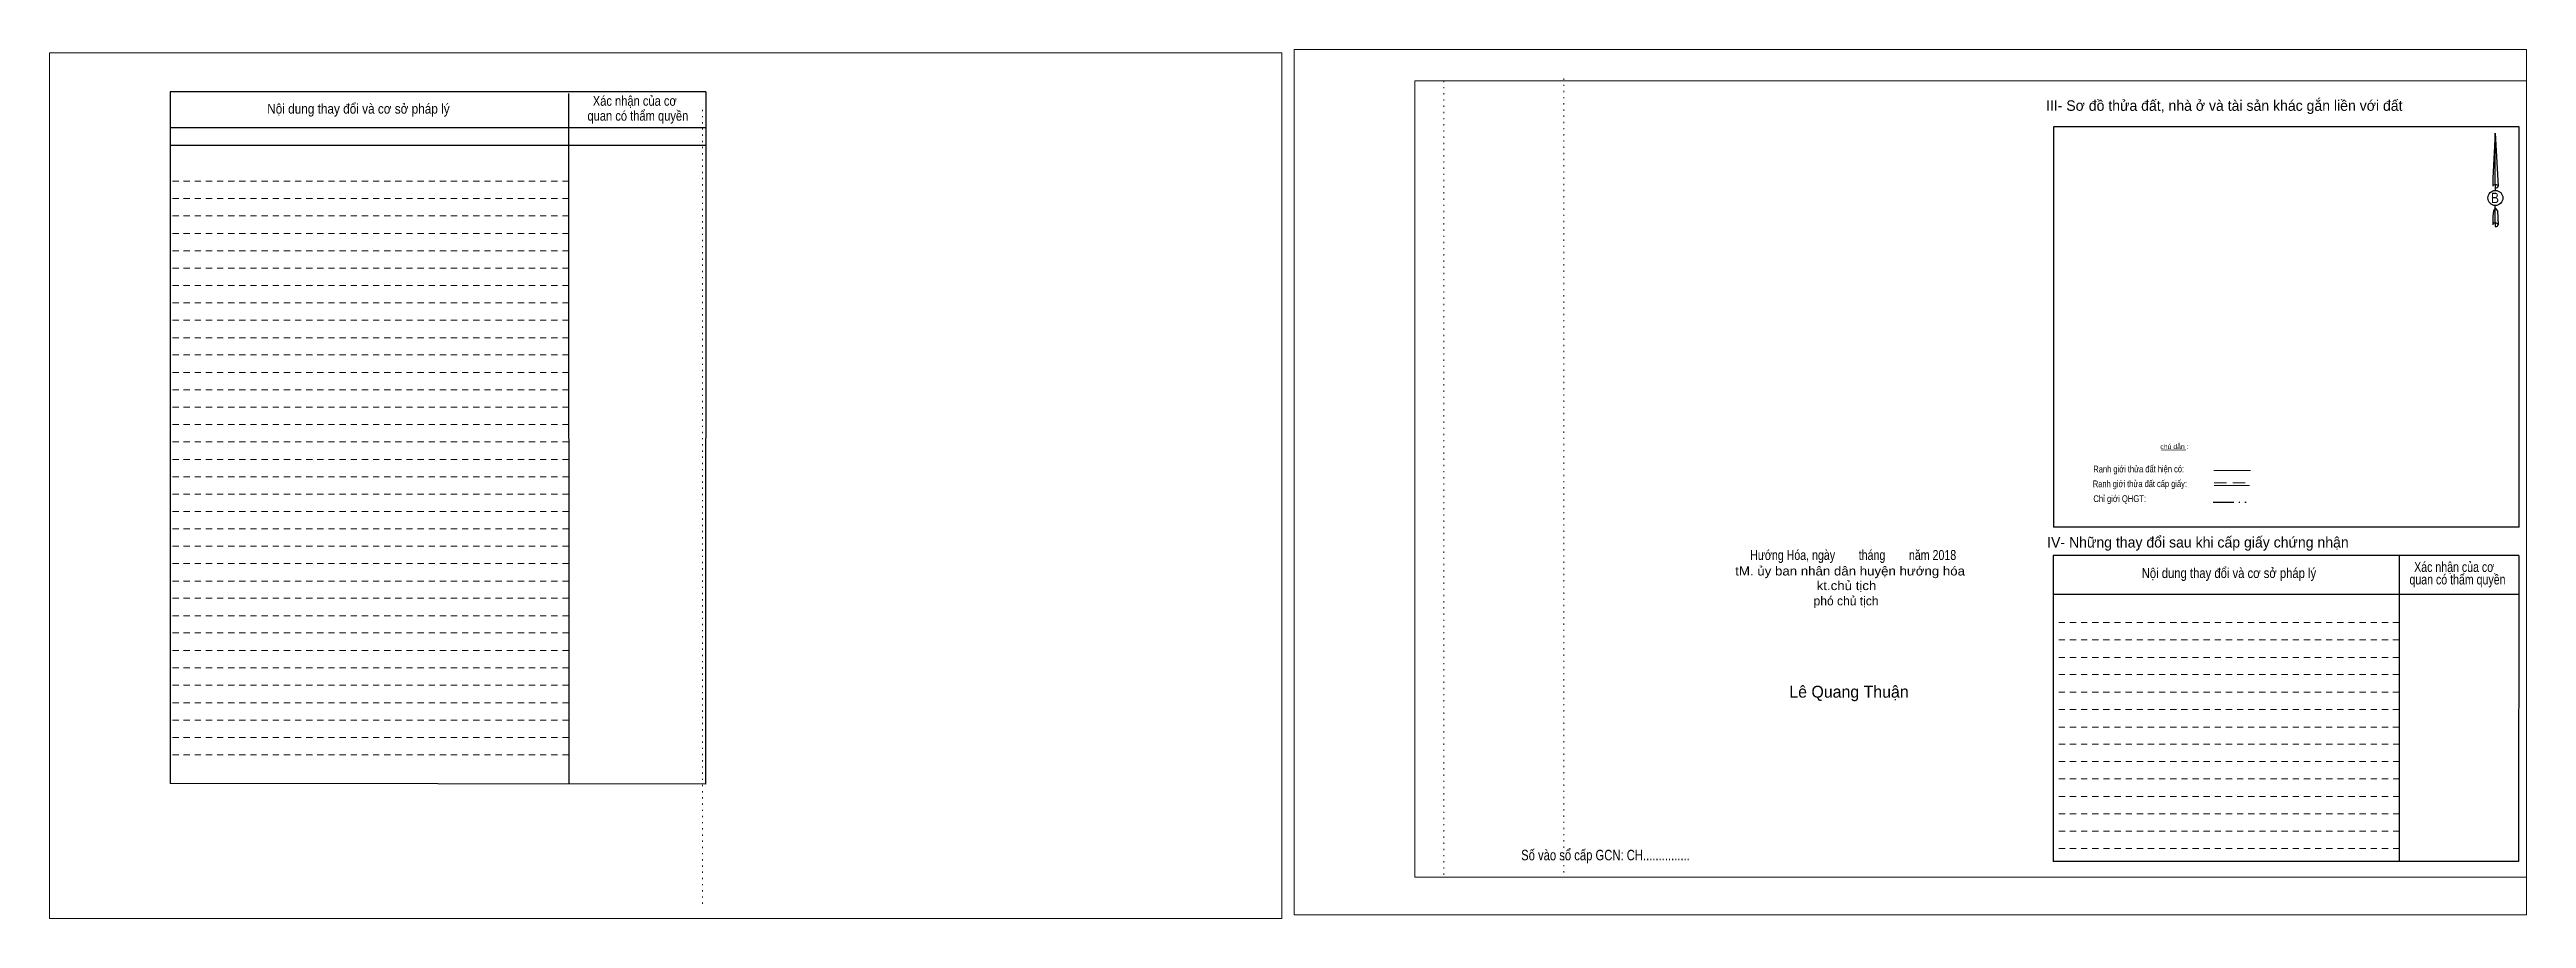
# Model space of a CAD drawing. Header units: metres. Extents: x 548003 to 548949, y 1837785 to 1838071.
# Drawn here: x 548625.2 to 548949.4, y 1837941.9 to 1838055.5 of the extents above; entities that cross this region are included whole.
import ezdxf
from ezdxf.enums import TextEntityAlignment as Align

# ---------------------------------------------------------------- set-up
doc = ezdxf.new("R2010")
doc.units = ezdxf.units.M
doc.header["$LTSCALE"] = 0.54
for name, pattern in [('DASH_DOUBLE_DOT', [9.2, 5, -1.2, 0.3, -1.2, 0.3, -1.2]), ('DOTTED', [1.5, 0.3, -1.2]), ('MEDIUM_DASHED', [4.5, 3, -1.5]), ('SHORT_DASHED', [2.7, 1.5, -1.2])]:
    doc.linetypes.add(name, pattern=pattern)
for name, color, linetype, lineweight in [('18', 7, 'Continuous', 25), ('28', 7, 'SHORT_DASHED', 13), ('3', 7, 'Continuous', 13), ('5', 7, 'DASH_DOUBLE_DOT', 25), ('55', 7, 'Continuous', 13), ('7', 7, 'Continuous', 13)]:
    doc.layers.add(name, color=color, linetype=linetype, lineweight=lineweight)

msp = doc.modelspace()

# ---------------------------------------------------------------- texts
at = {"layer": '18'}
for s, height, width, p in [('B', 1.358, 0.85, (548945.285, 1838035.43)), ('tM. ủy ban nhân dân huyện hướng hóa', 1.179, 1.1, (548860.885, 1837986.73)), ('Hướng Hóa, ngày        tháng        năm 2018', 1.3, 0.8, (548861.285, 1837988.76)), ('kt.chủ tịch', 1.179, 1.1, (548860.415, 1837984.82)), ('Số vào sổ cấp GCN: CH...............', 1.375, 0.8, (548828.87, 1837949.48))]:
    msp.add_text(s, height=height, dxfattribs=dict(at, width=width)).set_placement(p, align=Align.CENTER)
for s, height, p in [('phó chủ tịch', 1.179, (548860.355, 1837982.82)), ('Lê Quang Thuận', 1.556, (548860.74, 1837970.75))]:
    msp.add_text(s, height=height, dxfattribs=at).set_placement(p, align=Align.CENTER)
at = {"layer": '28'}
for s, height, width, p in [('Xác nhận của cơ', 1.281, 0.85, (548701.83, 1838048.16)), ('Xác nhận của cơ', 1.281, 0.85, (548701.83, 1838048.16)), ('Nội dung thay đổi và cơ sở pháp lý', 1.281, 0.9, (548665.665, 1838047.13)), ('Nội dung thay đổi và cơ sở pháp lý', 1.281, 0.9, (548665.665, 1838047.13)), (' quan có thẩm quyền', 1.281, 0.85, (548702.035, 1838046.21)), (' quan có thẩm quyền', 1.281, 0.85, (548702.035, 1838046.21)), ('Nội dung thay đổi và cơ sở pháp lý', 1.297, 0.85, (548910.465, 1837986.4)), ('Xác nhận của cơ', 1.297, 0.8, (548939.935, 1837987.2)), (' quan có thẩm quyền', 1.297, 0.8, (548940.18, 1837985.56))]:
    msp.add_text(s, height=height, dxfattribs=dict(at, width=width)).set_placement(p, align=Align.CENTER)
for s, p in [('III- Sơ đồ thửa đất, nhà ở và tài sản khác gắn liền với đất', (548909.85, 1838047.5)), ('IV- Những thay đổi sau khi cấp giấy chứng nhận', (548906.405, 1837990.39))]:
    msp.add_text(s, height=1.375, dxfattribs=at).set_placement(p, align=Align.CENTER)
at = {"layer": '55'}
for s, height, width, p in [('Ranh giới thửa đất hiện có:', 0.8876, 0.8, (548898.654, 1838000.2138)), ('Chỉ giới QHGT:', 0.8837, 0.85, (548896.174, 1837996.3382)), ('Ranh giới thửa đất cấp giấy:', 0.8837, 0.8, (548898.809, 1837998.2843))]:
    msp.add_text(s, height=height, rotation=0.135, dxfattribs=dict(at, width=width)).set_placement(p, align=Align.CENTER)
at = {"layer": '7'}
msp.add_text('chú dẫn :', height=0.6535, rotation=359.974, dxfattribs=at).set_placement((548903.3349, 1838003.2591), align=Align.CENTER)

# ---------------------------------------------------------------- linework, layer by layer
at = {"layer": '18'}
for p, q in [((548945.32, 1838044.59), (548945.69, 1838037.65)), ((548945.32, 1838044.59), (548945.69, 1838037.65)), ((548945.32, 1838044.59), (548945.69, 1838037.65)), ((548945.02, 1838038.71), (548944.98, 1838037.66)), ((548945.32, 1838037.85), (548945.32, 1838037.6)), ((548945.32, 1838037.6), (548945.32, 1838037.41)), ((548945.32, 1838037.41), (548945.32, 1838037.13)), ((548945.32, 1838037.41), (548945.32, 1838037.13)), ((548945.32, 1838037.41), (548945.32, 1838037.13)), ((548945.69, 1838037.65), (548945.69, 1838037.66)), ((548945.32, 1838034.79), (548945.32, 1838035.09)), ((548945.32, 1838034.79), (548945.32, 1838035.09)), ((548945.32, 1838034.79), (548945.32, 1838035.09)), ((548945.32, 1838034.79), (548945.59, 1838034.41)), ((548945.32, 1838034.79), (548945.59, 1838034.41)), ((548945.32, 1838034.79), (548945.59, 1838034.41)), ((548945.32, 1838032.82), (548945.32, 1838032.56)), ((548945.59, 1838034.41), (548945.69, 1838032.59)), ((548945.59, 1838034.41), (548945.69, 1838032.59)), ((548945.59, 1838034.41), (548945.69, 1838032.59)), ((548945.69, 1838032.59), (548945.69, 1838032.6)), ((548945.32, 1838032.56), (548945.32, 1838032.35))]:
    msp.add_line(p, q, dxfattribs=at)
for points in [[(548945.32, 1838037.85), (548945.32, 1838044.59), (548945.02, 1838038.71)], [(548945.32, 1838032.82), (548945.32, 1838034.79), (548945.09, 1838034.41), (548945.02, 1838033.67), (548944.98, 1838032.6)]]:
    msp.add_lwpolyline(points, dxfattribs=at)
msp.add_ellipse((548945.3378, 1838036.101), major_axis=(0, 0.9887), ratio=0.983453, dxfattribs=at)
for centre, start_param, end_param in [((548945.3382, 1838037.6245), 1.57079633, 3.07445202), ((548945.3382, 1838037.6245), 0.06714063, 1.57079633), ((548945.3382, 1838037.6245), 4.71238898, 6.28318531), ((548945.3382, 1838032.5784), 2.49106941, 3.07427841), ((548945.3382, 1838032.5784), 1.57079633, 2.49106941), ((548945.3382, 1838032.5784), 0.06714063, 1.57079633), ((548945.3382, 1838032.5784), 4.71238898, 6.28318531)]:
    msp.add_ellipse(centre, major_axis=(0.3564, 0), ratio=0.655448, start_param=start_param, end_param=end_param, dxfattribs=at)
at = {"layer": '28', "linetype": 'Continuous', "lineweight": 25}
for p, q in [((548711.15, 1838049.99), (548641.01, 1838049.99)), ((548693.17, 1838049.75), (548693.2, 1837959.48)), ((548711.15, 1838049.99), (548711.09, 1837959.42)), ((548711.15, 1838045.26), (548641.1, 1838045.26)), ((548711.15, 1838045.26), (548641.1, 1838045.26)), ((548711.15, 1838042.98), (548641.1, 1838042.98)), ((548948.45, 1837993.04), (548887.52, 1837993.04)), ((548932.72, 1837989.33), (548932.75, 1837949.34)), ((548948.39, 1837989.33), (548948.37, 1837949.34)), ((548948.37, 1837984.26), (548887.48, 1837984.26)), ((548711.09, 1837959.42), (548641.01, 1837959.52)), ((548948.37, 1837949.34), (548887.48, 1837949.34))]:
    msp.add_line(p, q, dxfattribs=at)
at = {"layer": '28'}
for p, q in [((548693.17, 1838038.31), (548641.01, 1838038.31)), ((548693.17, 1838036.02), (548641.01, 1838036.02)), ((548693.17, 1838033.77), (548641.01, 1838033.77)), ((548693.17, 1838031.46), (548641.01, 1838031.46)), ((548693.17, 1838029.2), (548641.01, 1838029.2)), ((548693.17, 1838026.92), (548641.01, 1838026.92)), ((548693.17, 1838024.65), (548641.01, 1838024.65)), ((548693.17, 1838022.38), (548641.01, 1838022.38)), ((548693.17, 1838020.11), (548641.01, 1838020.11)), ((548693.17, 1838017.83), (548641.01, 1838017.83)), ((548693.17, 1838015.57), (548641.01, 1838015.57)), ((548693.17, 1838013.28), (548641.01, 1838013.28)), ((548693.17, 1838011.03), (548641.01, 1838011.03)), ((548693.17, 1838008.76), (548641.01, 1838008.76)), ((548693.17, 1838006.47), (548641.01, 1838006.47)), ((548693.17, 1838004.22), (548641.01, 1838004.22)), ((548693.17, 1838001.92), (548641.01, 1838001.92)), ((548693.17, 1837999.65), (548641.01, 1837999.65)), ((548693.17, 1837997.37), (548641.01, 1837997.37)), ((548693.17, 1837995.1), (548641.01, 1837995.1)), ((548693.17, 1837992.82), (548641.01, 1837992.82)), ((548693.17, 1837990.55), (548641.01, 1837990.55)), ((548693.17, 1837988.28), (548641.01, 1837988.28)), ((548693.17, 1837986), (548641.01, 1837986)), ((548693.17, 1837983.75), (548641.01, 1837983.75)), ((548693.17, 1837981.45), (548641.01, 1837981.45)), ((548693.17, 1837979.21), (548641.01, 1837979.21)), ((548932.74, 1837980.58), (548887.48, 1837980.58)), ((548932.74, 1837978.3), (548887.48, 1837978.3)), ((548693.17, 1837976.91), (548641.01, 1837976.91)), ((548693.17, 1837974.65), (548641.01, 1837974.65)), ((548932.74, 1837976.02), (548887.48, 1837976.02)), ((548693.17, 1837972.37), (548641.01, 1837972.37)), ((548932.74, 1837973.76), (548887.48, 1837973.76)), ((548932.74, 1837971.48), (548887.48, 1837971.48)), ((548693.17, 1837970.08), (548641.01, 1837970.08)), ((548693.17, 1837967.82), (548641.01, 1837967.82)), ((548932.74, 1837969.2), (548887.48, 1837969.2)), ((548693.17, 1837965.54), (548641.01, 1837965.54)), ((548932.74, 1837966.91), (548887.48, 1837966.91)), ((548932.75, 1837964.65), (548887.48, 1837964.65)), ((548693.17, 1837963.26), (548641.01, 1837963.26)), ((548932.75, 1837962.39), (548887.48, 1837962.39)), ((548932.75, 1837960.12), (548887.48, 1837960.12)), ((548932.75, 1837957.84), (548887.48, 1837957.84)), ((548932.75, 1837955.56), (548887.48, 1837955.56)), ((548932.75, 1837953.3), (548887.48, 1837953.3)), ((548932.75, 1837951.03), (548887.48, 1837951.03))]:
    msp.add_line(p, q, dxfattribs=at)
at = {"layer": '28', "linetype": 'Continuous', "lineweight": 25}
for points in [[(548711.15, 1838049.99), (548641.01, 1838049.99), (548641.01, 1837959.52)], [(548948.45, 1837993.04), (548948.45, 1838045.4), (548887.52, 1838045.4), (548887.52, 1837993.04)], [(548948.39, 1837989.33), (548887.48, 1837989.33), (548887.48, 1837949.34)]]:
    msp.add_lwpolyline(points, dxfattribs=at)
at = {"layer": '3'}
for p, q in [((548803.93, 1838051.42), (548949.4, 1838051.42)), ((548803.93, 1837947.29), (548803.93, 1838051.42)), ((548949.4, 1838051.42), (548949.4, 1837946.42)), ((548803.93, 1837947.29), (548949.4, 1837947.29))]:
    msp.add_line(p, q, dxfattribs=at)
at = {"layer": '3', "linetype": 'DOTTED'}
for p, q in [((548807.7, 1838051.42), (548807.7, 1837947.29)), ((548823.4, 1838051.73), (548823.4, 1837947.59)), ((548710.69, 1838047.63), (548710.69, 1837943.51))]:
    msp.add_line(p, q, dxfattribs=at)
at = {"layer": '3'}
for points in [[(548788.12, 1837942.35), (548949.4, 1837942.35), (548949.4, 1838055.51), (548788.12, 1838055.51)], [(548625.24, 1837941.88), (548786.52, 1837941.88), (548786.52, 1838055.08), (548625.24, 1838055.08)], [(548625.24, 1838055.08), (548786.52, 1838055.08), (548786.52, 1837941.88), (548625.24, 1837941.88)], [(548625.24, 1837941.88), (548786.52, 1837941.88), (548786.52, 1838055.08), (548625.24, 1838055.08)]]:
    msp.add_lwpolyline(points, close=True, dxfattribs=at)
msp.add_lwpolyline([(548809.82, 1838051.42), (548949.4, 1838051.42), (548949.4, 1837947.29), (548809.82, 1837947.29)], dxfattribs=at)
at = {"layer": '5'}
msp.add_line((548908.39, 1837996.31), (548913.3, 1837996.31), dxfattribs=at)
at = {"layer": '55'}
for p, q in [((548908.5, 1838000.44), (548913.3, 1838000.44)), ((548908.54, 1837998.51), (548913.14, 1837998.51)), ((548908.54, 1837998.51), (548913.14, 1837998.51))]:
    msp.add_line(p, q, dxfattribs=at)
at = {"layer": '55', "linetype": 'MEDIUM_DASHED'}
msp.add_line((548908.53, 1837998.84), (548913.24, 1837998.84), dxfattribs=at)
at = {"layer": '7'}
msp.add_line((548901.64, 1838003.13), (548904.81, 1838003.18), dxfattribs=at)

msp.set_redraw_order([(e.dxf.handle, doc.entitydb.next_handle()) for e in msp.query("TEXT MTEXT ATTDEF DIMENSION ARC_DIMENSION")])  # texts and dimensions are drawn at this point

doc.saveas('drawing.dxf')
